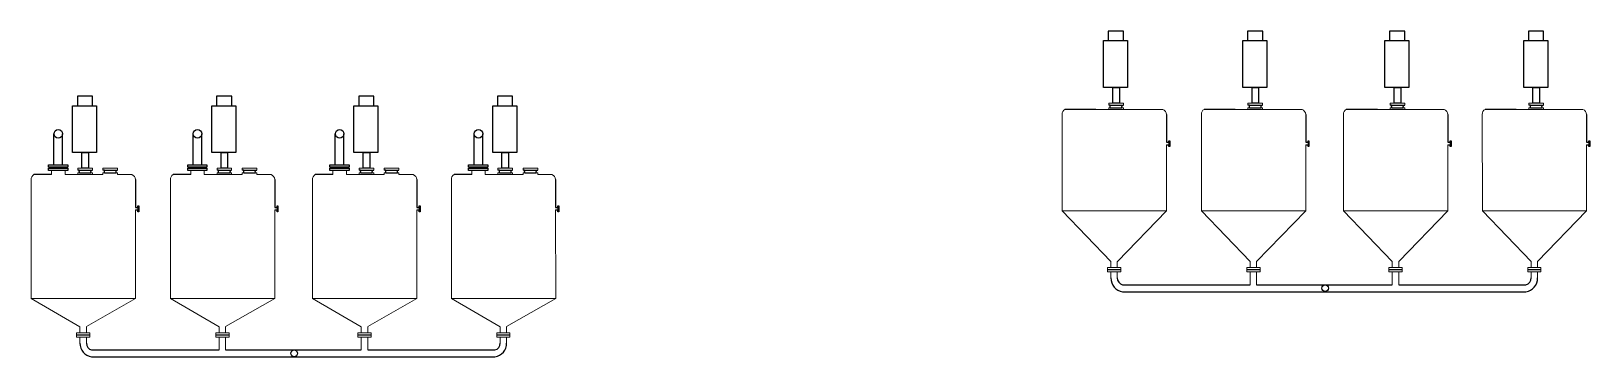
# Model space of a CAD drawing. Header units: millimetres. Extents: x -14 to 2659, y -2986 to -401.
# Drawn here: x 310 to 2659, y -2986 to -2495 of the extents above; entities that cross this region are included whole.
import ezdxf

# ---------------------------------------------------------------- set-up
doc = ezdxf.new("R2010")
doc.units = ezdxf.units.MM
doc.layers.get('0').update_dxf_attribs({"lineweight": 20})

msp = doc.modelspace()

# ---------------------------------------------------------------- linework, layer by layer
at = {"color": 0, "lineweight": -3}
for p, q in [((1936.23522, -2606.37517), (1934.04704, -2606.37515)), ((1954.1202, -2606.37528), (1956.08926, -2606.37528)), ((2146.0695, -2606.3744), (2143.88132, -2606.37438)), ((2163.95448, -2606.37451), (2165.92354, -2606.37451)), ((2360.16358, -2606.3744), (2357.9754, -2606.37438)), ((2378.04856, -2606.37451), (2380.01762, -2606.37451)), ((2569.31707, -2606.3744), (2567.12888, -2606.37438)), ((2587.20204, -2606.37451), (2589.1711, -2606.37451)), ((365.43575, -2700.17558), (336.45583, -2700.17558)), ((575.27003, -2700.1748), (546.29011, -2700.1748)), ((789.36411, -2700.1748), (760.38419, -2700.1748)), ((998.5176, -2700.1748), (969.53767, -2700.1748)), ((365.43575, -2705.10216), (336.45583, -2705.10216)), ((382.76815, -2704.63109), (380.57997, -2704.63107)), ((400.65313, -2704.6312), (402.62219, -2704.6312)), ((420.74137, -2704.63132), (418.55319, -2704.6313)), ((438.62635, -2704.63143), (440.59541, -2704.63143)), ((575.27003, -2705.10138), (546.29011, -2705.10138)), ((592.60244, -2704.63031), (590.41426, -2704.63029)), ((610.48742, -2704.63042), (612.45648, -2704.63042)), ((630.57566, -2704.63054), (628.38748, -2704.63053)), ((648.46064, -2704.63066), (650.4297, -2704.63066)), ((789.36411, -2705.10138), (760.38419, -2705.10138)), ((806.69652, -2704.63031), (804.50834, -2704.63029)), ((824.58149, -2704.63042), (826.55055, -2704.63042)), ((844.66974, -2704.63054), (842.48156, -2704.63052)), ((862.55472, -2704.63066), (864.52378, -2704.63066)), ((998.5176, -2705.10138), (969.53767, -2705.10138)), ((1015.85, -2704.63031), (1013.66182, -2704.63029)), ((1033.73498, -2704.63042), (1035.70404, -2704.63042)), ((1053.82322, -2704.63054), (1051.63504, -2704.63053)), ((1071.7082, -2704.63066), (1073.67726, -2704.63066))]:
    msp.add_line(p, q, dxfattribs=at)
for p, q in [((1934.05036, -2603.42046), (1937.52172, -2603.42046)), ((1934.05036, -2606.37515), (1934.05036, -2603.42048)), ((1934.05036, -2603.42049), (1944.8535, -2603.42052)), ((1944.8535, -2603.42052), (1956.08919, -2603.42046)), ((1956.08922, -2606.37528), (1956.08919, -2603.42046)), ((2143.88465, -2603.41968), (2147.35601, -2603.41968)), ((2143.88465, -2606.37438), (2143.88465, -2603.4197)), ((2143.88465, -2603.41971), (2154.68778, -2603.41975)), ((2154.68778, -2603.41975), (2165.92347, -2603.41968)), ((2165.92351, -2606.37451), (2165.92347, -2603.41968)), ((2357.97872, -2603.41968), (2361.45009, -2603.41968)), ((2357.97872, -2606.37438), (2357.97872, -2603.4197)), ((2357.97872, -2603.41971), (2368.78186, -2603.41975)), ((2368.78186, -2603.41975), (2380.01755, -2603.41968)), ((2380.01759, -2606.37451), (2380.01755, -2603.41968)), ((2567.13221, -2603.41968), (2570.60357, -2603.41968)), ((2567.13221, -2606.37438), (2567.13221, -2603.4197)), ((2567.13221, -2603.41971), (2577.93534, -2603.41975)), ((2577.93534, -2603.41975), (2589.17103, -2603.41968)), ((2589.17107, -2606.37451), (2589.17103, -2603.41968)), ((1863.99989, -2765.86223), (1863.875, -2620.53283)), ((1914.85421, -2612.94792), (1965.06995, -2612.94822)), ((1936.45816, -2610.40631), (1934.03782, -2610.40631)), ((1934.03782, -2610.40631), (1934.03782, -2612.94801)), ((1948.53715, -2612.94815), (1994.04994, -2612.94831)), ((1956.07669, -2610.40629), (1953.81172, -2610.40629)), ((1956.07669, -2610.40629), (1956.07672, -2612.94807)), ((1994.04994, -2612.94831), (2015.45171, -2612.94842)), ((2014.48571, -2612.94842), (2015.45171, -2612.94842)), ((2073.82043, -2765.875), (2073.70929, -2620.53283)), ((2124.68849, -2612.94715), (2174.90423, -2612.94744)), ((2146.29245, -2610.40554), (2143.87211, -2610.40554)), ((2143.87211, -2610.40554), (2143.87211, -2612.94723)), ((2158.37143, -2612.94738), (2203.88422, -2612.94753)), ((2165.91097, -2610.40552), (2163.64601, -2610.40552)), ((2165.91097, -2610.40552), (2165.911, -2612.9473)), ((2203.88422, -2612.94753), (2225.286, -2612.94764)), ((2224.31999, -2612.94765), (2225.286, -2612.94764)), ((2287.91449, -2765.84788), (2287.80337, -2620.53283)), ((2338.78257, -2612.94715), (2388.99831, -2612.94744)), ((2360.38653, -2610.40554), (2357.96619, -2610.40554)), ((2357.96619, -2610.40554), (2357.96619, -2612.94723)), ((2372.46551, -2612.94738), (2417.9783, -2612.94753)), ((2380.00505, -2610.40552), (2377.74009, -2610.40552)), ((2380.00505, -2610.40552), (2380.00508, -2612.9473)), ((2417.9783, -2612.94753), (2439.38008, -2612.94764)), ((2438.41407, -2612.94765), (2439.38008, -2612.94764)), ((2497.094, -2765.875), (2496.95685, -2620.53283)), ((2547.93605, -2612.94715), (2598.15179, -2612.94744)), ((2569.54001, -2610.40554), (2567.11967, -2610.40554)), ((2567.11967, -2610.40554), (2567.11967, -2612.94723)), ((2581.61899, -2612.94738), (2627.13179, -2612.94753)), ((2589.15853, -2610.40552), (2586.89357, -2610.40552)), ((2589.15853, -2610.40552), (2589.15857, -2612.9473)), ((2627.13179, -2612.94753), (2648.53356, -2612.94764)), ((2647.56756, -2612.94765), (2648.53356, -2612.94764)), ((2021.07878, -2765.875), (2021.01926, -2666.25866)), ((2230.92173, -2765.875), (2230.85355, -2666.25866)), ((2445.0158, -2765.875), (2444.94763, -2666.25866)), ((2654.19256, -2765.875), (2654.10111, -2666.25866)), ((310.54508, -2898.14222), (310.40794, -2718.78874)), ((341.14811, -2711.09268), (341.14811, -2705.10216)), ((361.38714, -2711.20386), (361.38707, -2705.10216)), ((361.38714, -2711.20383), (411.60288, -2711.20413)), ((382.9911, -2708.66222), (380.57076, -2708.66222)), ((380.57076, -2708.66222), (380.57076, -2711.20392)), ((380.5833, -2701.67637), (384.05466, -2701.67637)), ((380.5833, -2704.63107), (380.5833, -2701.67639)), ((380.5833, -2701.6764), (391.38643, -2701.67644)), ((391.38643, -2701.67644), (402.62212, -2701.67637)), ((395.07008, -2711.20407), (418.54398, -2711.20417)), ((402.60962, -2708.6622), (400.34466, -2708.6622)), ((402.60962, -2708.6622), (402.60965, -2711.20399)), ((402.62216, -2704.6312), (402.62212, -2701.67637)), ((420.96432, -2708.66246), (418.54398, -2708.66246)), ((418.54398, -2708.66246), (418.54398, -2711.20415)), ((418.55652, -2701.67661), (422.02788, -2701.67661)), ((418.55652, -2704.6313), (418.55652, -2701.67663)), ((418.55652, -2701.67664), (429.35965, -2701.67667)), ((429.35965, -2701.67667), (440.59534, -2701.67661)), ((440.58284, -2708.66244), (438.31788, -2708.66244)), ((440.58284, -2708.66244), (440.58287, -2711.20422)), ((440.58287, -2711.20422), (461.98465, -2711.20433)), ((440.59538, -2704.63143), (440.59534, -2701.67661)), ((461.01864, -2711.20433), (461.98465, -2711.20433)), ((520.37937, -2898.14222), (520.24222, -2718.78874)), ((550.98239, -2711.09191), (550.98239, -2705.10138)), ((571.22143, -2711.20308), (571.22135, -2705.10138)), ((571.22143, -2711.20306), (621.43717, -2711.20336)), ((592.82538, -2708.66145), (590.40504, -2708.66145)), ((590.40504, -2708.66145), (590.40504, -2711.20314)), ((590.41758, -2701.6756), (593.88894, -2701.6756)), ((590.41758, -2704.63029), (590.41758, -2701.67562)), ((590.41758, -2701.67563), (601.22071, -2701.67566)), ((601.22071, -2701.67566), (612.45641, -2701.6756)), ((604.90437, -2711.20329), (628.37826, -2711.20339)), ((612.44391, -2708.66143), (610.17894, -2708.66143)), ((612.44391, -2708.66143), (612.44394, -2711.20321)), ((612.45644, -2704.63042), (612.45641, -2701.6756)), ((630.7986, -2708.66168), (628.37826, -2708.66168)), ((628.37826, -2708.66168), (628.37826, -2711.20338)), ((628.3908, -2701.67583), (631.86216, -2701.67583)), ((628.3908, -2704.63052), (628.3908, -2701.67585)), ((628.3908, -2701.67586), (639.19394, -2701.6759)), ((639.19394, -2701.6759), (650.42963, -2701.67583)), ((650.41713, -2708.66166), (648.15216, -2708.66166)), ((650.41713, -2708.66166), (650.41716, -2711.20345)), ((650.41716, -2711.20345), (671.81893, -2711.20356)), ((650.42966, -2704.63066), (650.42963, -2701.67583)), ((670.85293, -2711.20356), (671.81893, -2711.20356)), ((734.47345, -2898.14222), (734.3363, -2718.78874)), ((765.07647, -2711.09191), (765.07647, -2705.10138)), ((785.31551, -2711.20308), (785.31543, -2705.10138)), ((785.31551, -2711.20306), (835.53124, -2711.20336)), ((806.91946, -2708.66145), (804.49912, -2708.66145)), ((804.49912, -2708.66145), (804.49912, -2711.20314)), ((804.51166, -2701.6756), (807.98302, -2701.6756)), ((804.51166, -2704.63029), (804.51166, -2701.67562)), ((804.51166, -2701.67563), (815.31479, -2701.67566)), ((815.31479, -2701.67566), (826.55049, -2701.6756)), ((818.99845, -2711.20329), (842.47234, -2711.20339)), ((826.53799, -2708.66143), (824.27302, -2708.66143)), ((826.53799, -2708.66143), (826.53802, -2711.20321)), ((826.55052, -2704.63042), (826.55049, -2701.6756)), ((844.89268, -2708.66168), (842.47234, -2708.66168)), ((842.47234, -2708.66168), (842.47234, -2711.20338)), ((842.48488, -2701.67583), (845.95624, -2701.67583)), ((842.48488, -2704.63052), (842.48488, -2701.67585)), ((842.48488, -2701.67586), (853.28801, -2701.6759)), ((853.28801, -2701.6759), (864.52371, -2701.67583)), ((864.51121, -2708.66166), (862.24624, -2708.66166)), ((864.51121, -2708.66166), (864.51124, -2711.20345)), ((864.51124, -2711.20345), (885.91301, -2711.20356)), ((864.52374, -2704.63066), (864.52371, -2701.67583)), ((884.94701, -2711.20356), (885.91301, -2711.20356)), ((943.62693, -2898.14222), (943.48979, -2718.78874)), ((974.22995, -2711.09191), (974.22995, -2705.10138)), ((994.46899, -2711.20308), (994.46891, -2705.10138)), ((994.46899, -2711.20306), (1044.68473, -2711.20336)), ((1016.07294, -2708.66145), (1013.6526, -2708.66145)), ((1013.6526, -2708.66145), (1013.6526, -2711.20314)), ((1013.66514, -2701.6756), (1017.1365, -2701.6756)), ((1013.66514, -2704.63029), (1013.66514, -2701.67562)), ((1013.66514, -2701.67563), (1024.46828, -2701.67566)), ((1024.46828, -2701.67566), (1035.70397, -2701.6756)), ((1028.15193, -2711.20329), (1051.62582, -2711.20339)), ((1035.69147, -2708.66143), (1033.4265, -2708.66143)), ((1035.69147, -2708.66143), (1035.6915, -2711.20321)), ((1035.704, -2704.63042), (1035.70397, -2701.6756)), ((1054.04616, -2708.66168), (1051.62582, -2708.66168)), ((1051.62582, -2708.66168), (1051.62582, -2711.20338)), ((1051.63836, -2701.67583), (1055.10973, -2701.67583)), ((1051.63836, -2704.63052), (1051.63836, -2701.67585)), ((1051.63836, -2701.67586), (1062.4415, -2701.6759)), ((1062.4415, -2701.6759), (1073.67719, -2701.67583)), ((1073.66469, -2708.66166), (1071.39972, -2708.66166)), ((1073.66469, -2708.66166), (1073.66472, -2711.20345)), ((1073.66472, -2711.20345), (1095.06649, -2711.20356)), ((1073.67722, -2704.63066), (1073.67719, -2701.67583)), ((1094.10049, -2711.20356), (1095.06649, -2711.20356)), ((467.64365, -2898.14222), (467.5522, -2764.51457)), ((677.47794, -2898.14222), (677.38648, -2764.51457)), ((891.57202, -2898.14222), (891.48056, -2764.51457)), ((1100.7255, -2898.14222), (1100.63405, -2764.51457)), ((1863.99703, -2765.875), (2021.10918, -2765.875)), ((1864.01215, -2765.875), (1937.34434, -2842.29134)), ((2021.07878, -2765.875), (1947.05403, -2842.24475)), ((2073.82043, -2765.875), (2147.17863, -2842.29134)), ((2073.83132, -2765.875), (2230.94347, -2765.875)), ((2230.92173, -2765.875), (2156.88832, -2842.24475)), ((2287.9254, -2765.875), (2445.03755, -2765.875)), ((2287.94051, -2765.875), (2361.27271, -2842.29134)), ((2445.0158, -2765.875), (2370.98239, -2842.24475)), ((2497.07889, -2765.875), (2654.19103, -2765.875)), ((2497.094, -2765.875), (2570.42619, -2842.29134)), ((2654.16929, -2765.875), (2580.13588, -2842.24475)), ((1932.26215, -2851.301), (1952.1859, -2851.301)), ((1932.26215, -2851.301), (1932.26215, -2854.31975)), ((1932.26215, -2854.31975), (1952.1859, -2854.31975)), ((1932.30082, -2858.08249), (1952.22457, -2858.08249)), ((1932.30083, -2855.06374), (1952.22458, -2855.06374)), ((1932.30083, -2855.06374), (1932.30083, -2858.08249)), ((1937.34434, -2842.29134), (1937.34434, -2851.301)), ((1937.34434, -2858.08249), (1937.34434, -2867.09215)), ((1947.00434, -2842.29134), (1947.00434, -2848.27749)), ((1947.00434, -2848.27749), (1947.00434, -2851.301)), ((1947.00434, -2858.08249), (1947.00434, -2864.06864)), ((1947.00434, -2864.06864), (1947.00434, -2867.09215)), ((1952.1859, -2851.301), (1952.1859, -2854.31975)), ((1952.22457, -2855.06374), (1952.22457, -2858.08249)), ((2142.09644, -2851.301), (2162.02019, -2851.301)), ((2142.09644, -2851.301), (2142.09644, -2854.31975)), ((2142.09644, -2854.31975), (2162.02019, -2854.31975)), ((2142.09644, -2854.31975), (2162.02019, -2854.31975)), ((2142.13511, -2858.08249), (2162.05886, -2858.08249)), ((2142.13512, -2855.06374), (2162.05887, -2855.06374)), ((2142.13512, -2855.06374), (2142.13512, -2858.08249)), ((2147.17863, -2842.29134), (2147.17863, -2851.301)), ((2147.17864, -2858.08249), (2147.17864, -2877.32341)), ((2156.83863, -2842.29134), (2156.83863, -2848.27749)), ((2156.83863, -2848.27749), (2156.83863, -2851.301)), ((2156.83864, -2858.08249), (2156.83864, -2864.06864)), ((2156.83864, -2864.06864), (2156.83864, -2877.32341)), ((2162.02018, -2851.301), (2162.02018, -2854.31975)), ((2162.05886, -2855.06374), (2162.05886, -2858.08249)), ((2356.19052, -2851.301), (2376.11427, -2851.301)), ((2356.19052, -2851.301), (2356.19052, -2854.31975)), ((2356.19052, -2854.31975), (2376.11427, -2854.31975)), ((2356.19052, -2854.31975), (2376.11427, -2854.31975)), ((2356.22919, -2858.08249), (2376.15294, -2858.08249)), ((2356.2292, -2855.06374), (2376.15295, -2855.06374)), ((2356.2292, -2855.06374), (2356.2292, -2858.08249)), ((2361.27271, -2842.29134), (2361.27271, -2851.301)), ((2361.27271, -2858.08249), (2361.27271, -2877.32341)), ((2370.93271, -2842.29134), (2370.93271, -2848.27749)), ((2370.93271, -2848.27749), (2370.93271, -2851.301)), ((2370.93271, -2858.08249), (2370.93271, -2864.06864)), ((2370.93271, -2864.06864), (2370.93271, -2877.32341)), ((2376.11426, -2851.301), (2376.11426, -2854.31975)), ((2376.15294, -2855.06374), (2376.15294, -2858.08249)), ((2585.22907, -2855.06374), (2565.30532, -2855.06374)), ((2565.30533, -2855.06374), (2565.30533, -2858.08249)), ((2585.22908, -2858.08249), (2565.30533, -2858.08249)), ((2565.344, -2851.301), (2585.26775, -2851.301)), ((2565.344, -2851.301), (2565.344, -2854.31975)), ((2565.344, -2854.31975), (2585.26775, -2854.31975)), ((2585.26775, -2854.31975), (2565.344, -2854.31975)), ((2570.42619, -2842.29134), (2570.42619, -2851.301)), ((2570.52555, -2858.08249), (2570.52555, -2864.06864)), ((2570.52555, -2864.06864), (2570.52555, -2867.09215)), ((2580.08619, -2842.29134), (2580.08619, -2848.27749)), ((2580.08619, -2848.27749), (2580.08619, -2851.301)), ((2580.18555, -2858.08249), (2580.18555, -2867.09215)), ((2585.22907, -2855.06374), (2585.22907, -2858.08249)), ((2585.22908, -2855.06374), (2585.22908, -2858.08249)), ((2585.26775, -2851.301), (2585.26775, -2854.31975)), ((310.54508, -2898.14222), (383.87728, -2940.54725)), ((310.54508, -2898.14222), (467.65722, -2898.14222)), ((467.65722, -2898.14222), (393.58696, -2940.50066)), ((465.45093, -2898.14222), (466.55408, -2898.14222)), ((466.69122, -2898.14222), (465.72522, -2898.14333)), ((466.55408, -2898.14222), (466.55408, -2898.14222)), ((466.55408, -2898.14222), (466.55408, -2898.14222)), ((466.55408, -2898.14222), (466.55408, -2898.14222)), ((466.55408, -2898.14222), (467.65722, -2898.14222)), ((466.69122, -2898.14222), (467.65722, -2898.14222)), ((520.37937, -2898.14222), (593.71157, -2940.54725)), ((520.37937, -2898.14222), (677.49151, -2898.14222)), ((677.49151, -2898.14222), (603.42125, -2940.50066)), ((675.28522, -2898.14222), (676.38837, -2898.14222)), ((676.52551, -2898.14222), (675.55951, -2898.14333)), ((676.38837, -2898.14222), (676.38837, -2898.14222)), ((676.38837, -2898.14222), (676.38837, -2898.14222)), ((676.38837, -2898.14222), (676.38837, -2898.14222)), ((676.38837, -2898.14222), (677.49151, -2898.14222)), ((676.52551, -2898.14222), (677.49151, -2898.14222)), ((734.47345, -2898.14222), (807.80565, -2940.54725)), ((734.47345, -2898.14222), (891.58559, -2898.14222)), ((891.58559, -2898.14222), (817.51533, -2940.50066)), ((889.3793, -2898.14222), (890.48245, -2898.14222)), ((890.61959, -2898.14222), (889.65359, -2898.14333)), ((890.48245, -2898.14222), (890.48245, -2898.14222)), ((890.48245, -2898.14222), (890.48245, -2898.14222)), ((890.48245, -2898.14222), (890.48245, -2898.14222)), ((890.48245, -2898.14222), (891.58559, -2898.14222)), ((890.61959, -2898.14222), (891.58559, -2898.14222)), ((943.62693, -2898.14222), (1016.95913, -2940.54725)), ((943.62693, -2898.14222), (1100.73907, -2898.14222)), ((1100.73907, -2898.14222), (1026.66881, -2940.50066)), ((1098.53278, -2898.14222), (1099.63593, -2898.14222)), ((1099.77307, -2898.14222), (1098.80707, -2898.14333)), ((1099.63593, -2898.14222), (1099.63593, -2898.14222)), ((1099.63593, -2898.14222), (1099.63593, -2898.14222)), ((1099.63593, -2898.14222), (1099.63593, -2898.14222)), ((1099.63593, -2898.14222), (1100.73907, -2898.14222)), ((1099.77307, -2898.14222), (1100.73907, -2898.14222)), ((378.79508, -2952.57566), (398.71883, -2952.57566)), ((378.79509, -2949.55691), (398.71884, -2949.55691)), ((378.79509, -2949.55691), (378.79509, -2952.57566)), ((378.83376, -2953.31965), (398.75751, -2953.31965)), ((378.83376, -2953.31965), (378.83376, -2956.3384)), ((378.83376, -2956.3384), (398.75751, -2956.3384)), ((383.87728, -2940.54725), (383.87728, -2949.55691)), ((383.87728, -2956.3384), (383.87728, -2965.34806)), ((393.53728, -2940.54725), (393.53728, -2946.5334)), ((393.53728, -2946.5334), (393.53728, -2949.55691)), ((393.53728, -2956.3384), (393.53728, -2962.32455)), ((398.71883, -2949.55691), (398.71883, -2952.57566)), ((398.7575, -2953.31965), (398.7575, -2956.3384)), ((588.62937, -2949.55691), (608.55312, -2949.55691)), ((588.62937, -2949.55691), (588.62937, -2952.57566)), ((588.62937, -2952.57566), (608.55312, -2952.57566)), ((588.62937, -2952.57566), (608.55312, -2952.57566)), ((588.66805, -2953.31965), (608.5918, -2953.31965)), ((588.66805, -2953.31965), (588.66805, -2956.3384)), ((588.66805, -2956.3384), (608.5918, -2956.3384)), ((593.71157, -2940.54725), (593.71157, -2949.55691)), ((593.71157, -2956.3384), (593.71157, -2975.57932)), ((603.37157, -2940.54725), (603.37157, -2946.5334)), ((603.37157, -2946.5334), (603.37157, -2949.55691)), ((603.37157, -2956.3384), (603.37157, -2962.32455)), ((608.55312, -2949.55691), (608.55312, -2952.57566)), ((608.5918, -2953.31965), (608.5918, -2956.3384)), ((802.72345, -2949.55691), (822.6472, -2949.55691)), ((802.72345, -2949.55691), (802.72345, -2952.57566)), ((802.72345, -2952.57566), (822.6472, -2952.57566)), ((802.72345, -2952.57566), (822.6472, -2952.57566)), ((802.76213, -2953.31965), (822.68588, -2953.31965)), ((802.76213, -2953.31965), (802.76213, -2956.3384)), ((802.76213, -2956.3384), (822.68588, -2956.3384)), ((807.80565, -2940.54725), (807.80565, -2949.55691)), ((807.80565, -2956.3384), (807.80565, -2975.57932)), ((817.46565, -2940.54725), (817.46565, -2946.5334)), ((817.46565, -2946.5334), (817.46565, -2949.55691)), ((817.46565, -2956.3384), (817.46565, -2962.32455)), ((822.6472, -2949.55691), (822.6472, -2952.57566)), ((822.68588, -2953.31965), (822.68588, -2956.3384)), ((1031.76201, -2953.31965), (1011.83826, -2953.31965)), ((1011.83826, -2953.31965), (1011.83826, -2956.3384)), ((1031.76201, -2956.3384), (1011.83826, -2956.3384)), ((1011.87693, -2952.57566), (1031.80068, -2952.57566)), ((1031.80068, -2952.57566), (1011.87693, -2952.57566)), ((1011.87694, -2949.55691), (1031.80069, -2949.55691)), ((1011.87694, -2949.55691), (1011.87694, -2952.57566)), ((1016.95913, -2940.54725), (1016.95913, -2949.55691)), ((1017.05849, -2956.3384), (1017.05849, -2962.32455)), ((1026.61913, -2940.54725), (1026.61913, -2946.5334)), ((1026.61913, -2946.5334), (1026.61913, -2949.55691)), ((1026.71849, -2956.3384), (1026.71849, -2965.34806)), ((1031.76201, -2953.31965), (1031.76201, -2956.3384)), ((1031.76201, -2953.31965), (1031.76201, -2956.3384)), ((1031.80068, -2949.55691), (1031.80068, -2952.57566)), ((393.53728, -2962.32455), (393.53728, -2965.34806)), ((603.37157, -2962.32455), (603.37157, -2975.57932)), ((817.46565, -2962.32455), (817.46565, -2975.57932)), ((1017.05849, -2962.32455), (1017.05849, -2965.34806))]:
    msp.add_line(p, q)
at = {"color": 7, "lineweight": -3}
for p, q in [((1936.23522, -2608.3102), (1936.23522, -2606.37517)), ((1936.45816, -2606.37517), (1954.1202, -2606.32343)), ((1954.1202, -2608.31019), (1954.1202, -2606.32343)), ((2146.0695, -2608.30943), (2146.0695, -2606.3744)), ((2146.29245, -2606.3744), (2163.95448, -2606.32265)), ((2163.95448, -2608.30941), (2163.95448, -2606.32265)), ((2360.16358, -2608.30943), (2360.16358, -2606.3744)), ((2360.38653, -2606.3744), (2378.04856, -2606.32265)), ((2378.04856, -2608.30941), (2378.04856, -2606.32265)), ((2569.31707, -2608.30943), (2569.31707, -2606.3744)), ((2569.54001, -2606.3744), (2587.20204, -2606.32265)), ((2587.20204, -2608.30941), (2587.20204, -2606.32265)), ((1914.85421, -2612.94792), (1868.05077, -2612.94764)), ((1936.45816, -2608.31018), (1936.23522, -2608.3102)), ((1936.45816, -2610.40631), (1936.45816, -2608.31018)), ((1936.45816, -2610.40631), (1953.81172, -2610.40629)), ((1954.1202, -2608.31018), (1953.80794, -2608.31019)), ((1953.81172, -2610.40629), (1953.80794, -2608.31019)), ((2020.98715, -2620.53283), (2020.98715, -2662.56702)), ((2124.68849, -2612.94715), (2077.88506, -2612.94687)), ((2146.29245, -2608.30941), (2146.0695, -2608.30943)), ((2146.29245, -2610.40554), (2146.29245, -2608.30941)), ((2146.29245, -2610.40554), (2163.64601, -2610.40552)), ((2163.95449, -2608.30941), (2163.64223, -2608.30941)), ((2163.64601, -2610.40552), (2163.64223, -2608.30941)), ((2230.82143, -2620.53283), (2230.82143, -2662.56702)), ((2338.78257, -2612.94715), (2291.97914, -2612.94687)), ((2360.38653, -2608.30941), (2360.16358, -2608.30943)), ((2360.38653, -2610.40554), (2360.38653, -2608.30941)), ((2360.38653, -2610.40554), (2377.74009, -2610.40551)), ((2378.04856, -2608.30941), (2377.73631, -2608.30941)), ((2377.74009, -2610.40551), (2377.73631, -2608.30941)), ((2444.91551, -2620.53283), (2444.91551, -2662.56702)), ((2547.93605, -2612.94715), (2501.13262, -2612.94687)), ((2569.54001, -2608.30941), (2569.31707, -2608.30943)), ((2569.54001, -2610.40554), (2569.54001, -2608.30941)), ((2569.54001, -2610.40554), (2586.89357, -2610.40552)), ((2587.20205, -2608.30941), (2586.88979, -2608.30941)), ((2586.89357, -2610.40552), (2586.88979, -2608.30941)), ((2654.069, -2620.53283), (2654.069, -2662.56702)), ((344.68043, -2696.54326), (344.68043, -2649.83198)), ((357.62282, -2696.54326), (357.62282, -2649.83198)), ((554.51471, -2696.54248), (554.51471, -2649.8312)), ((567.45711, -2696.54248), (567.45711, -2649.8312)), ((768.60879, -2696.54248), (768.60879, -2649.8312)), ((781.55118, -2696.54248), (781.55118, -2649.8312)), ((977.76227, -2696.54248), (977.76227, -2649.8312)), ((990.70467, -2696.54248), (990.70467, -2649.8312)), ((2020.98715, -2662.56702), (2024.49643, -2662.56702)), ((2021.01667, -2666.25866), (2024.52596, -2666.25866)), ((2024.51872, -2663.01267), (2024.49616, -2660.19191)), ((2024.49616, -2660.19191), (2025.87471, -2660.19191)), ((2024.51872, -2663.01267), (2024.54824, -2666.7043)), ((2024.54824, -2669.04536), (2024.54824, -2666.7043)), ((2025.87471, -2669.04536), (2024.54824, -2669.04536)), ((2025.87471, -2660.19191), (2025.87471, -2669.04536)), ((2230.82143, -2662.56702), (2234.33072, -2662.56702)), ((2230.85096, -2666.25866), (2234.36024, -2666.25866)), ((2234.35301, -2663.01267), (2234.33045, -2660.19191)), ((2234.33045, -2660.19191), (2235.709, -2660.19191)), ((2234.35301, -2663.01267), (2234.38253, -2666.7043)), ((2234.38253, -2669.04536), (2234.38253, -2666.7043)), ((2235.709, -2669.04536), (2234.38253, -2669.04536)), ((2235.709, -2660.19191), (2235.709, -2669.04536)), ((2444.91551, -2662.56702), (2448.4248, -2662.56702)), ((2444.94504, -2666.25866), (2448.45432, -2666.25866)), ((2448.44709, -2663.01266), (2448.42453, -2660.19191)), ((2448.42453, -2660.19191), (2449.80308, -2660.19191)), ((2448.44709, -2663.01266), (2448.47661, -2666.7043)), ((2448.47661, -2669.04536), (2448.47661, -2666.7043)), ((2449.80308, -2669.04536), (2448.47661, -2669.04536)), ((2449.80308, -2660.19191), (2449.80308, -2669.04536)), ((2654.069, -2662.56702), (2657.57828, -2662.56702)), ((2654.09852, -2666.25866), (2657.60781, -2666.25866)), ((2657.60057, -2663.01267), (2657.57801, -2660.19191)), ((2657.57801, -2660.19191), (2658.95656, -2660.19191)), ((2657.60057, -2663.01267), (2657.63009, -2666.7043)), ((2657.63009, -2669.04536), (2657.63009, -2666.7043)), ((2658.95656, -2669.04536), (2657.63009, -2669.04536)), ((2658.95656, -2660.19191), (2658.95656, -2669.04536)), ((336.45583, -2700.17557), (336.45583, -2696.54325)), ((336.45583, -2696.54326), (365.43575, -2696.54326)), ((365.43575, -2696.54326), (365.43575, -2700.17558)), ((546.29011, -2696.54248), (575.27003, -2696.54248)), ((546.29011, -2700.1748), (546.29011, -2696.54248)), ((575.27003, -2696.54248), (575.27003, -2700.1748)), ((760.38419, -2696.54248), (789.36411, -2696.54248)), ((760.38419, -2700.1748), (760.38419, -2696.54248)), ((789.36411, -2696.54248), (789.36411, -2700.1748)), ((969.53767, -2696.54248), (998.5176, -2696.54248)), ((969.53767, -2700.1748), (969.53767, -2696.54248)), ((998.5176, -2696.54248), (998.5176, -2700.1748)), ((341.14811, -2711.09268), (314.58371, -2711.20356)), ((336.45583, -2705.10215), (336.45583, -2701.46983)), ((336.45583, -2701.46984), (365.43575, -2701.46984)), ((341.14811, -2705.10216), (337.09942, -2705.10216)), ((365.43575, -2705.10216), (361.38707, -2705.10216)), ((365.43575, -2701.46984), (365.43575, -2705.10216)), ((382.76815, -2706.56612), (382.76815, -2704.63109)), ((382.9911, -2706.5661), (382.76815, -2706.56612)), ((382.9911, -2704.63109), (400.65313, -2704.57934)), ((382.9911, -2708.66222), (382.9911, -2706.5661)), ((382.9911, -2708.66222), (400.34466, -2708.6622)), ((400.65313, -2706.5661), (400.34088, -2706.5661)), ((400.34466, -2708.6622), (400.34088, -2706.5661)), ((400.65313, -2706.5661), (400.65313, -2704.57934)), ((420.74137, -2706.56635), (420.74137, -2704.63132)), ((420.96432, -2706.56633), (420.74137, -2706.56635)), ((420.96432, -2704.63132), (438.62635, -2704.57958)), ((420.96432, -2708.66246), (420.96432, -2706.56633)), ((420.96432, -2708.66246), (438.31788, -2708.66244)), ((438.62636, -2706.56633), (438.3141, -2706.56633)), ((438.31788, -2708.66244), (438.3141, -2706.56633)), ((438.62635, -2706.56633), (438.62635, -2704.57958)), ((467.52008, -2718.78874), (467.52008, -2760.82294)), ((550.98239, -2711.09191), (524.41799, -2711.20278)), ((546.29011, -2701.46906), (575.27003, -2701.46906)), ((546.29011, -2705.10138), (546.29011, -2701.46906)), ((550.98239, -2705.10138), (546.93371, -2705.10138)), ((575.27003, -2705.10138), (571.22135, -2705.10138)), ((575.27003, -2701.46906), (575.27003, -2705.10138)), ((592.60244, -2706.56534), (592.60244, -2704.63031)), ((592.82538, -2706.56532), (592.60244, -2706.56534)), ((592.82538, -2704.63031), (610.48742, -2704.57857)), ((592.82538, -2708.66145), (592.82538, -2706.56532)), ((592.82538, -2708.66145), (610.17894, -2708.66143)), ((610.48742, -2706.56532), (610.17516, -2706.56533)), ((610.17894, -2708.66143), (610.17516, -2706.56533)), ((610.48742, -2706.56532), (610.48742, -2704.57857)), ((630.57566, -2706.56558), (630.57566, -2704.63054)), ((630.7986, -2706.56556), (630.57566, -2706.56558)), ((630.7986, -2704.63055), (648.46064, -2704.5788)), ((630.7986, -2708.66168), (630.7986, -2706.56556)), ((630.7986, -2708.66168), (648.15216, -2708.66166)), ((648.46064, -2706.56556), (648.14838, -2706.56556)), ((648.15216, -2708.66166), (648.14838, -2706.56556)), ((648.46064, -2706.56556), (648.46064, -2704.5788)), ((677.35437, -2718.78874), (677.35437, -2760.82294)), ((765.07647, -2711.09191), (738.51207, -2711.20278)), ((760.38419, -2701.46906), (789.36411, -2701.46906)), ((760.38419, -2705.10138), (760.38419, -2701.46906)), ((765.07647, -2705.10138), (761.02779, -2705.10138)), ((789.36411, -2705.10138), (785.31543, -2705.10138)), ((789.36411, -2701.46906), (789.36411, -2705.10138)), ((806.69652, -2706.56534), (806.69652, -2704.63031)), ((806.91946, -2706.56532), (806.69652, -2706.56534)), ((806.91946, -2704.63031), (824.58149, -2704.57857)), ((806.91946, -2708.66145), (806.91946, -2706.56532)), ((806.91946, -2708.66145), (824.27302, -2708.66143)), ((824.5815, -2706.56532), (824.26924, -2706.56533)), ((824.27302, -2708.66143), (824.26924, -2706.56533)), ((824.58149, -2706.56532), (824.58149, -2704.57857)), ((844.66974, -2706.56558), (844.66974, -2704.63054)), ((844.89268, -2706.56556), (844.66974, -2706.56558)), ((844.89268, -2704.63055), (862.55472, -2704.5788)), ((844.89268, -2708.66168), (844.89268, -2706.56556)), ((844.89268, -2708.66168), (862.24624, -2708.66166)), ((862.55472, -2706.56556), (862.24246, -2706.56556)), ((862.24624, -2708.66166), (862.24246, -2706.56556)), ((862.55472, -2706.56556), (862.55472, -2704.5788)), ((891.44845, -2718.78874), (891.44845, -2760.82294)), ((974.22995, -2711.09191), (947.66556, -2711.20278)), ((969.53767, -2701.46906), (998.5176, -2701.46906)), ((969.53767, -2705.10138), (969.53767, -2701.46906)), ((974.22995, -2705.10138), (970.18127, -2705.10138)), ((998.5176, -2705.10138), (994.46891, -2705.10138)), ((998.5176, -2701.46906), (998.5176, -2705.10138)), ((1015.85, -2706.56534), (1015.85, -2704.63031)), ((1016.07294, -2706.56532), (1015.85, -2706.56534)), ((1016.07294, -2704.63031), (1033.73498, -2704.57857)), ((1016.07294, -2708.66145), (1016.07294, -2706.56532)), ((1016.07294, -2708.66145), (1033.4265, -2708.66143)), ((1033.73498, -2706.56532), (1033.42272, -2706.56533)), ((1033.4265, -2708.66143), (1033.42272, -2706.56533)), ((1033.73498, -2706.56532), (1033.73498, -2704.57857)), ((1053.82322, -2706.56558), (1053.82322, -2704.63054)), ((1054.04616, -2706.56556), (1053.82322, -2706.56558)), ((1054.04616, -2704.63055), (1071.7082, -2704.5788)), ((1054.04616, -2708.66168), (1054.04616, -2706.56556)), ((1054.04616, -2708.66168), (1071.39972, -2708.66166)), ((1071.7082, -2706.56556), (1071.39594, -2706.56556)), ((1071.39972, -2708.66166), (1071.39594, -2706.56556)), ((1071.7082, -2706.56556), (1071.7082, -2704.5788)), ((1100.60193, -2718.78874), (1100.60193, -2760.82294)), ((467.52008, -2760.82294), (471.02937, -2760.82294)), ((467.5496, -2764.51457), (471.05889, -2764.51457)), ((471.05165, -2761.26858), (471.0291, -2758.44783)), ((471.0291, -2758.44783), (472.40764, -2758.44783)), ((471.05165, -2761.26858), (471.08118, -2764.96022)), ((471.08118, -2767.30127), (471.08118, -2764.96022)), ((472.40764, -2767.30127), (471.08118, -2767.30127)), ((472.40764, -2758.44783), (472.40764, -2767.30127)), ((677.35437, -2760.82294), (680.86366, -2760.82294)), ((677.38389, -2764.51457), (680.89318, -2764.51457)), ((680.88594, -2761.26858), (680.86338, -2758.44783)), ((680.86338, -2758.44783), (682.24193, -2758.44783)), ((680.88594, -2761.26858), (680.91547, -2764.96022)), ((680.91547, -2767.30127), (680.91547, -2764.96022)), ((682.24193, -2767.30127), (680.91547, -2767.30127)), ((682.24193, -2758.44783), (682.24193, -2767.30127)), ((891.44845, -2760.82294), (894.95774, -2760.82294)), ((891.47797, -2764.51457), (894.98726, -2764.51457)), ((894.98002, -2761.26858), (894.95746, -2758.44783)), ((894.95746, -2758.44783), (896.33601, -2758.44783)), ((894.98002, -2761.26858), (895.00954, -2764.96022)), ((895.00954, -2767.30127), (895.00954, -2764.96022)), ((896.33601, -2767.30127), (895.00954, -2767.30127)), ((896.33601, -2758.44783), (896.33601, -2767.30127)), ((1100.60193, -2760.82294), (1104.11122, -2760.82294)), ((1100.63145, -2764.51457), (1104.14074, -2764.51457)), ((1104.1335, -2761.26858), (1104.11095, -2758.44783)), ((1104.11095, -2758.44783), (1105.48949, -2758.44783)), ((1104.1335, -2761.26858), (1104.16303, -2764.96022)), ((1104.16303, -2767.30127), (1104.16303, -2764.96022)), ((1105.48949, -2767.30127), (1104.16303, -2767.30127)), ((1105.48949, -2758.44783), (1105.48949, -2767.30127)), ((1954.8734, -2877.32341), (2147.17864, -2877.32341)), ((1954.8734, -2887.74999), (2562.6565, -2887.74999)), ((2156.83864, -2877.32341), (2361.27271, -2877.32341)), ((2370.93271, -2877.32341), (2562.6565, -2877.32341)), ((401.40633, -2975.57932), (593.71157, -2975.57932)), ((603.37157, -2975.57932), (807.80565, -2975.57932)), ((817.46565, -2975.57932), (1009.18944, -2975.57932)), ((401.40633, -2986.00591), (1009.18944, -2986.00591))]:
    msp.add_line(p, q, dxfattribs=at)
for points in [[(1926.25558, -2509.29546), (1962.47393, -2509.29546), (1962.47393, -2579.87674), (1926.25558, -2579.87674)], [(1933.42567, -2509.29546), (1956.19909, -2509.29546), (1956.19909, -2494.96311), (1933.42567, -2494.96311)], [(2136.08987, -2509.29468), (2172.30822, -2509.29468), (2172.30822, -2579.87597), (2136.08987, -2579.87597)], [(2143.25996, -2509.29468), (2166.03337, -2509.29468), (2166.03337, -2494.96234), (2143.25996, -2494.96234)], [(2350.18395, -2509.29468), (2386.4023, -2509.29468), (2386.4023, -2579.87597), (2350.18395, -2579.87597)], [(2357.35404, -2509.29468), (2380.12745, -2509.29468), (2380.12745, -2494.96234), (2357.35404, -2494.96234)], [(2559.33743, -2509.29468), (2595.55578, -2509.29468), (2595.55578, -2579.87597), (2559.33743, -2579.87597)], [(2566.50752, -2509.29468), (2589.28093, -2509.29468), (2589.28093, -2494.96234), (2566.50752, -2494.96234)], [(1940.18342, -2579.87675), (1950.08569, -2579.87675), (1950.08569, -2603.42049), (1940.18342, -2603.42051)], [(2150.01771, -2579.87598), (2159.91997, -2579.87598), (2159.91997, -2603.41972), (2150.01771, -2603.41973)], [(2364.11179, -2579.87598), (2374.01405, -2579.87598), (2374.01405, -2603.41972), (2364.11179, -2603.41973)], [(2573.26527, -2579.87598), (2583.16753, -2579.87598), (2583.16753, -2603.41972), (2573.26527, -2603.41973)], [(379.95861, -2607.55137), (402.73202, -2607.55137), (402.73202, -2593.21903), (379.95861, -2593.21903)], [(589.79289, -2607.5506), (612.56631, -2607.5506), (612.56631, -2593.21825), (589.79289, -2593.21825)], [(803.88697, -2607.5506), (826.66039, -2607.5506), (826.66039, -2593.21825), (803.88697, -2593.21825)], [(1013.04045, -2607.5506), (1035.81387, -2607.5506), (1035.81387, -2593.21825), (1013.04045, -2593.21825)], [(372.78852, -2607.55137), (409.00687, -2607.55137), (409.00687, -2678.13266), (372.78852, -2678.13266)], [(582.6228, -2607.5506), (618.84115, -2607.5506), (618.84115, -2678.13188), (582.6228, -2678.13188)], [(796.71688, -2607.5506), (832.93523, -2607.5506), (832.93523, -2678.13188), (796.71688, -2678.13188)], [(1005.87037, -2607.5506), (1042.08871, -2607.5506), (1042.08871, -2678.13188), (1005.87037, -2678.13188)], [(386.71636, -2678.13267), (396.61862, -2678.13267), (396.61862, -2701.67641), (386.71636, -2701.67642)], [(596.55064, -2678.13189), (606.45291, -2678.13189), (606.45291, -2701.67563), (596.55064, -2701.67565)], [(810.64472, -2678.13189), (820.54698, -2678.13189), (820.54698, -2701.67563), (810.64472, -2701.67565)], [(1019.79821, -2678.13189), (1029.70047, -2678.13189), (1029.70047, -2701.67563), (1019.79821, -2701.67565)]]:
    msp.add_lwpolyline(points, close=True, dxfattribs=at)
for centre, radius in [((351.29601, -2649.64088), 6.4471), ((561.13029, -2649.64011), 6.4471), ((775.22437, -2649.64011), 6.4471), ((984.37785, -2649.64011), 6.4471), ((2260.18529, -2882.44633), 5.05734), ((706.71823, -2980.70225), 5.05734)]:
    msp.add_circle(centre, radius, dxfattribs=at)
for centre, radius, start, end in [((1871.79778, -2619.95244), 7.94401, 118.14322962, 184.18974315), ((2012.42357, -2620.97069), 8.57476, 2.92704324, 69.32015626), ((2081.63207, -2619.95244), 7.94401, 118.14322962, 184.18974315), ((2222.25786, -2620.97069), 8.57476, 2.92704324, 69.32015626), ((2295.72615, -2619.95244), 7.94401, 118.14322962, 184.18974315), ((2436.35194, -2620.97069), 8.57476, 2.92704324, 69.32015626), ((2504.87963, -2619.95244), 7.94401, 118.14322962, 184.18974315), ((2645.50542, -2620.97069), 8.57476, 2.92704324, 69.32015626), ((318.33072, -2718.20836), 7.94401, 118.14322962, 184.18974315), ((458.95651, -2719.22661), 8.57476, 2.92704324, 69.32015626), ((528.16501, -2718.20836), 7.94401, 118.14322962, 184.18974315), ((668.79079, -2719.22661), 8.57476, 2.92704324, 69.32015626), ((742.25909, -2718.20836), 7.94401, 118.14322962, 184.18974315), ((882.88487, -2719.22661), 8.57476, 2.92704324, 69.32015626), ((951.41257, -2718.20836), 7.94401, 118.14322962, 184.18974315), ((1092.03836, -2719.22661), 8.57476, 2.92704324, 69.32015626)]:
    msp.add_arc(centre, radius, start, end)
for centre, radius, start, end in [((1957.89565, -2867.41949), 20.55392, 179.08746497, 261.54454609), ((1957.01936, -2867.53116), 10.02464, 177.49002641, 257.63906473), ((2559.63425, -2867.41949), 20.55392, 278.45545391, 0.91253503), ((2560.51053, -2867.53116), 10.02464, 282.36093527, 2.50997359), ((404.42859, -2965.6754), 20.55392, 179.08746497, 261.54454609), ((403.5523, -2965.78707), 10.02464, 177.49002641, 257.63906473), ((1006.16718, -2965.6754), 20.55392, 278.45545391, 0.91253503), ((1007.04347, -2965.78707), 10.02464, 282.36093527, 2.50997359)]:
    msp.add_arc(centre, radius, start, end, dxfattribs=at)

doc.saveas('drawing.dxf')
